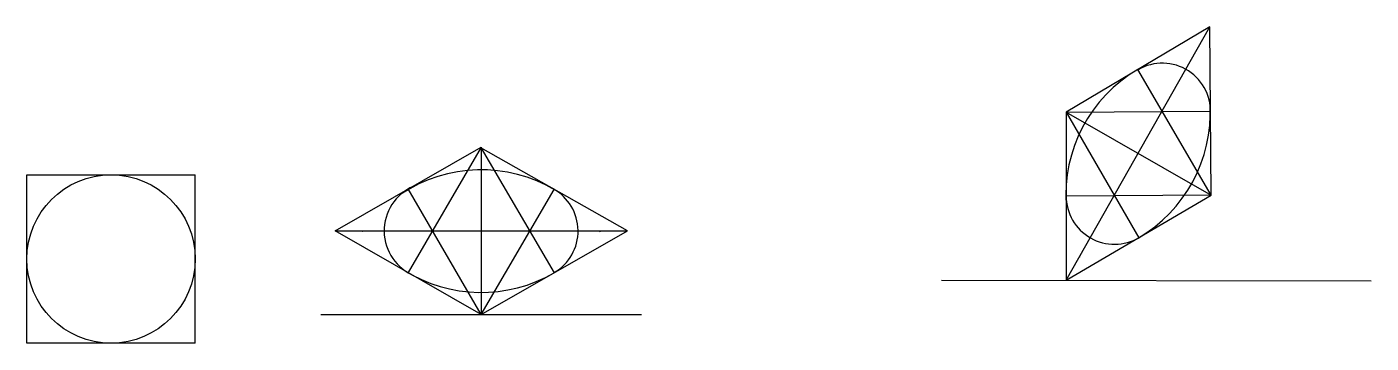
# Model space of a CAD drawing. Header units: millimetres. Extents: x 49 to 4311, y 158 to 1129.
# Drawn here: x 1822.1 to 2221.4, y 157.9 to 251.9 of the extents above; entities that cross this region are included whole.
import ezdxf

# ---------------------------------------------------------------- set-up
doc = ezdxf.new("R2010")
doc.units = ezdxf.units.MM
doc.header["$MEASUREMENT"] = 0

msp = doc.modelspace()

# ---------------------------------------------------------------- linework, layer by layer
for p, q in [((2173.469, 251.903), (2130.775, 226.612)), ((2130.775, 176.612), (2173.469, 251.903)), ((2173.905, 201.905), (2173.469, 251.903)), ((2173.905, 201.905), (2152.122, 239.258)), ((2130.775, 226.612), (2173.687, 226.904)), ((2130.775, 226.612), (2130.775, 176.612)), ((2130.775, 226.612), (2173.905, 201.905)), ((2130.775, 226.612), (2152.34, 189.259)), ((1913.691, 191.34), (1957.071, 216.202)), ((1957.071, 216.202), (1935.375, 178.899)), ((2000.474, 191.261), (1956.978, 215.92)), ((1957.071, 216.202), (1957.06, 166.458)), ((1957.071, 215.867), (1978.767, 178.86)), ((1822.102, 207.943), (1872.102, 207.943)), ((1822.102, 157.943), (1822.102, 207.943)), ((1872.102, 157.943), (1872.102, 207.943)), ((1957.06, 166.458), (1935.381, 203.771)), ((1957.06, 166.458), (1978.726, 203.591)), ((2130.775, 176.612), (2173.905, 201.905)), ((2173.905, 201.905), (2130.775, 201.612)), ((1957.06, 166.458), (1913.691, 191.34)), ((1913.691, 191.34), (2000.474, 191.261)), ((1957.06, 166.458), (2000.474, 191.261)), ((2093.778, 176.662), (2221.383, 176.49)), ((1909.414, 166.458), (2004.705, 166.458)), ((1872.102, 157.943), (1822.102, 157.943))]:
    msp.add_line(p, q)
msp.add_circle((1847.102, 182.943), 25)
for centre, radius, start, end in [((2173.905, 201.905), 43.239, 95.83449, 95.88358), ((2130.497, 226.448), 43.13, 25.30509, 25.35413), ((2159.383, 226.807), 14.305, 354.14314, 120.25008), ((2173.905, 201.905), 43.239, 120.24973, 184.06451), ((2130.497, 226.448), 43.13, 300.18198, 2.88614), ((1957.063, 166.463), 42.982, 59.23385, 123.75015), ((1942.619, 191.314), 14.407, 109.41909, 244.11649), ((1971.514, 191.231), 14.31, 300.38132, 61.25042), ((2145.152, 201.71), 14.377, 180, 300.64121), ((1957.071, 216.202), 43.188, 215.15911, 215.43891), ((1957.169, 216.259), 43.286, 215.15909, 215.40988), ((1957.063, 166.463), 42.982, 144.64792, 144.92839), ((1957.06, 166.458), 42.988, 144.64531, 144.89734), ((1957.06, 166.458), 42.988, 34.85043, 35.25079), ((1957.063, 166.463), 42.982, 35.05228, 35.24819), ((1957.071, 216.202), 43.188, 324.54176, 324.73699), ((1957.169, 216.259), 43.286, 324.33789, 324.73701), ((2130.497, 226.448), 43.13, 275.58304, 275.67796), ((2173.905, 201.905), 43.239, 205.05364, 205.14851), ((1957.071, 216.202), 43.188, 237.85589, 300.16005)]:
    msp.add_arc(centre, radius, start, end)

doc.saveas('drawing.dxf')
